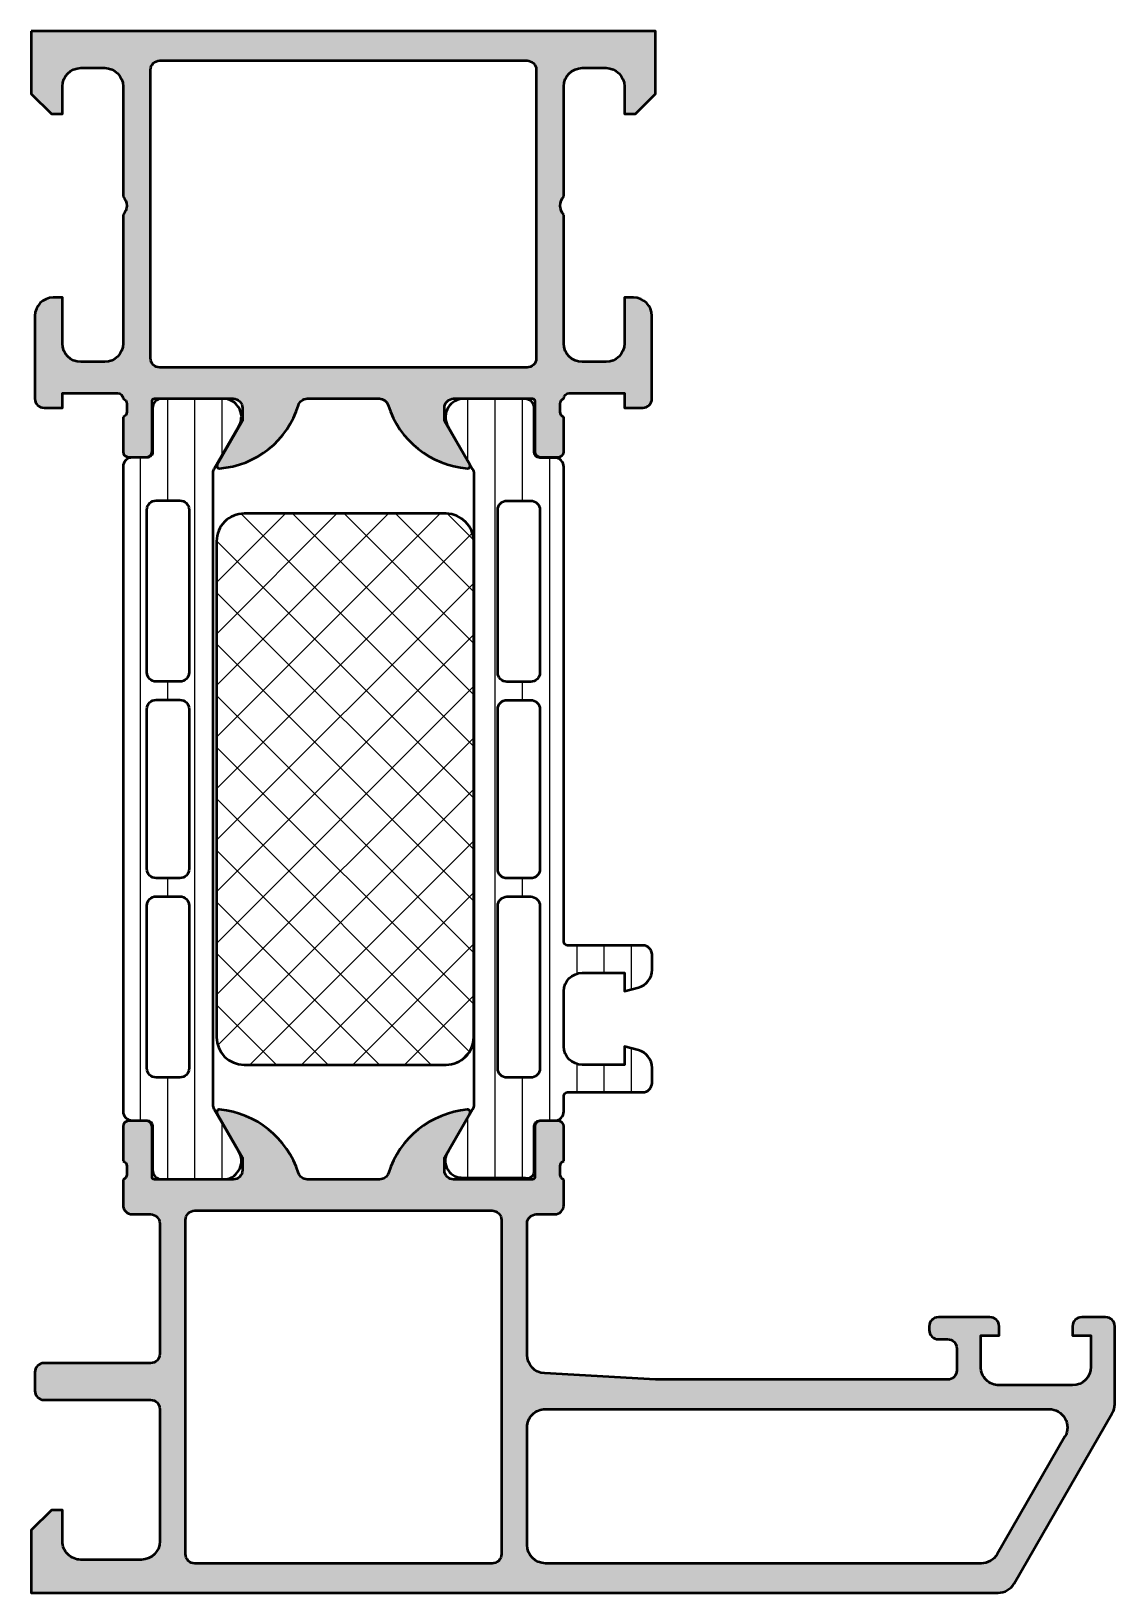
# Model space of a CAD drawing. Extents: x 0 to 59, y 0 to 85.
import ezdxf

# ---------------------------------------------------------------- set-up
doc = ezdxf.new("R2010")
doc.units = 0
for name, color, linetype, lineweight in [('0S-Alu contour', 7, 'Continuous', 50), ('0S-Alu hatch', 252, 'Continuous', 25), ('0S-Plastic contour', 254, 'Continuous', 50), ('0S-Plastic hatch', 253, 'Continuous', 25), ('0S-PT contour', 91, 'Continuous', 50), ('0S-PT hatch', 103, 'Continuous', 25)]:
    doc.layers.add(name, color=color, linetype=linetype, lineweight=lineweight)
pattern_1 = [(90, (0, 0), (-1.4859, 0), [])]

# ---------------------------------------------------------------- blocks, each defined once
blk = doc.blocks.new('345110__73A3C54B_BFE0_4931_AEBF_572F403B957E_')
at = {"layer": '0S-Alu hatch'}
h = blk.add_hatch(color=256, dxfattribs=at)
edge = h.paths.add_edge_path()
edge.add_line((1.0681105778e-06, 85), (1.0681105778e-06, 81.5999679203087))
edge.add_line((1.0681105778e-06, 81.5999679203087), (1.099976654048077, 80.49999257278978))
edge.add_line((1.099976654048077, 80.49999257278978), (1.699952239985577, 80.49999257278978))
edge.add_line((1.699952239985577, 80.49999257278978), (1.699952239985577, 82.00045009804307))
edge.add_ellipse((2.700038639261112, 82.00035606868471), major_axis=(-1.000086403695912, 0), ratio=1, start_angle=270.00494988615867, end_angle=359.99461298015063, ccw=False)
edge.add_line((2.699952239985581, 83.00044246864853), (4.000001068110567, 83.00044246864854))
edge.add_ellipse((3.999946259422353, 82.00038766034938), major_axis=(-1.000054809801082, 0), ratio=1, start_angle=180.002703004082, end_angle=269.99685986559325, ccw=False)
edge.add_line((5.000001068110575, 82.00043483925599), (5.000001068110577, 75.99999972534715))
edge.add_ellipse((4.47516172779222, 75.49999972534715), major_axis=(-0.7248836686985083, 0), ratio=1, start_angle=136.3884232636866, end_angle=223.6115767363134, ccw=False)
edge.add_line((5.000001068110577, 74.99999972534715), (5.000001068110577, 67.99999972534715))
edge.add_ellipse((3.999942270381603, 68.00005852307612), major_axis=(-1.000058799457459, 0), ratio=1, start_angle=90.00336866364222, end_angle=179.996631336242, ccw=False)
edge.add_line((4.000001068110588, 66.99999972534715), (2.699952239985563, 66.99999972534715))
edge.add_ellipse((2.700039710554505, 68.00008719591608), major_axis=(-1.000087474394144, 0), ratio=1, start_angle=0.005011256110094564, end_angle=89.99498874391821, ccw=False)
edge.add_line((1.699952239985577, 67.99999972534664), (1.699952239985577, 70.49999972534715))
edge.add_line((1.699952239985577, 70.49999972534715), (1.199952239985577, 70.49999972534715))
edge.add_arc((1.20003971055452, 69.49991225477821), 1.00008747439416, 90.00501125608184, 179.9949887438899)
edge.add_line((0.199952239985576, 69.49999972534765), (0.2000132751418278, 64.99999972534715))
edge.add_arc((0.6999825345211761, 64.99997661371017), 0.499969259913529, 179.9973514386468, 270.0035228322333)
edge.add_line((0.7000132751418349, 64.50000735474168), (1.700013275141827, 64.49999972534715))
edge.add_line((1.700013275141827, 64.49999972534715), (1.70001327514182, 65.29999514771043))
edge.add_line((1.70001327514182, 65.29999514771043), (4.699954054722539, 65.29999514771043))
edge.add_ellipse((4.699880574157019, 64.99999515670939), major_axis=(-0.3000000000000338, 0), ratio=1, start_angle=180.024914814169, end_angle=269.9859662455914, ccw=False)
edge.add_ellipse((4.921044099250362, 64.73260501837407), major_axis=(-0.2788950563274502, 0), ratio=1, start_angle=178.8354106259004, end_angle=253.5801235804969, ccw=False)
edge.add_line((5.19988154579343, 64.7269366103757), (5.199881545793431, 64.2733426103757))
edge.add_ellipse((4.92101345015025, 64.26768195089865), major_axis=(-0.2789255417371621, 0), ratio=1, start_angle=106.4245945553557, end_angle=181.1628700728862, ccw=False)
edge.add_line((4.999880545793425, 64.0001386103757), (4.999880545793434, 62.12012761036719))
edge.add_arc((5.299880545793431, 62.12012761036719), 0.2999999999999971, 180, 270)
edge.add_line((5.299880545793431, 61.8201276103672), (6.279854864836217, 61.8201276103672))
edge.add_arc((6.279854864836217, 62.12012761036719), 0.2999999999999971, 270, 360)
edge.add_line((6.579854864836214, 62.12012761036719), (6.579854864836214, 64.88012925171087))
edge.add_ellipse((6.699854864836206, 64.88012925171087), major_axis=(-0.1199999999999921, 0), ratio=1, start_angle=269.999900651652, end_angle=360, ccw=False)
edge.add_line((6.699855072910899, 65.00012925171067), (10.99987899779808, 65.00012179565965))
edge.add_ellipse((10.99989188005174, 64.50013467805168), major_axis=(-0.4999871177739289, 0), ratio=1, start_angle=179.9993980350858, end_angle=270.00147623556506, ccw=False)
edge.add_line((11.49987899779808, 64.50012942505215), (11.49987899779807, 63.80012484741746))
edge.add_line((11.49987899779807, 63.80012484741746), (10.11780838561473, 61.40630046574698))
edge.add_arc((10.23619415551164, 61.33795063410185), 0.1367000000000065, 150.0000814796213, 274.3397826725411)
edge.add_arc((9.877119094788897, 66.06955313799685), 4.881907809369218, 274.3397826725371, 343.0454840365642)
edge.add_ellipse((15.0251106381229, 64.50012179565972), major_axis=(-0.499999999999926, 0), ratio=1, start_angle=269.9999999999992, end_angle=343.04548403656526, ccw=False)
edge.add_line((15.02511063812291, 65.00012179565965), (18.95784164032277, 65.00012179565965))
edge.add_ellipse((18.95784164032287, 64.50012179565972), major_axis=(-0.499999999999929, 0), ratio=1, start_angle=197.2895527157415, end_angle=270.00000000001137, ccw=False)
edge.add_arc((24.13588464154341, 66.1118668983077), 4.923085062803216, 197.2895527157344, 265.5272736079399)
edge.add_arc((23.76262060419418, 61.34005844365998), 0.1367000000000096, 265.5272736079397, 389.9999185203845)
edge.add_line((23.88100637409108, 61.40840827530513), (22.50015270232688, 63.80012484741746))
edge.add_line((22.50015270232688, 63.80012484741746), (22.50015270232688, 64.50012942505418))
edge.add_ellipse((23.00013982007322, 64.50013467805167), major_axis=(-0.499987117773931, 0), ratio=1, start_angle=-90.00147623556558, end_angle=0.0006019649143240713, ccw=False)
edge.add_line((23.00015270232689, 65.00012179565962), (27.30017662719811, 65.00012925171069))
edge.add_ellipse((27.30017683527278, 64.88012925171085), major_axis=(-0.1200000000000144, 0), ratio=1, start_angle=180, end_angle=270.00009934833867, ccw=False)
edge.add_line((27.42017683527279, 64.88012925171087), (27.42017683527279, 62.1201276103279))
edge.add_arc((27.72017683527279, 62.1201276103279), 0.2999999999999945, 180, 269.9999999999993)
edge.add_line((27.72017683527278, 61.8201276103279), (28.70015115431558, 61.8201276103279))
edge.add_arc((28.70015115431558, 62.1201276103279), 0.2999999999999971, 270.0000000000007, 360)
edge.add_line((29.00015115431557, 62.1201276103279), (29.00015115431558, 64.00013861033642))
edge.add_ellipse((29.07901824995871, 64.26768195085933), major_axis=(-0.278925541737106, 0), ratio=1, start_angle=-1.1628700728924741, end_angle=73.57540544465081, ccw=False)
edge.add_line((28.80015015431558, 64.27334261033641), (28.80015015431558, 64.72693661033641))
edge.add_ellipse((29.0789876008586, 64.73260501833478), major_axis=(-0.2788950563274129, 0), ratio=1, start_angle=-73.58012358050559, end_angle=1.16458937409692, ccw=False)
edge.add_ellipse((29.30015112597964, 64.99999515668175), major_axis=(-0.3000000000276696, 0), ratio=1, start_angle=270.01403375663745, end_angle=359.9750851880692, ccw=False)
edge.add_line((29.30007764540244, 65.29999514771043), (32.30001830577385, 65.29999514771043))
edge.add_line((32.30001830577385, 65.29999514771043), (32.30001830577385, 64.49999972534715))
edge.add_line((32.30001830577385, 64.49999972534715), (33.30001830577384, 64.50000735474168))
edge.add_arc((33.30004904639451, 64.99997661371016), 0.4999692599135244, 269.9964771677659, 360.0026485613531)
edge.add_line((33.80001830577385, 64.99999972534718), (33.8000793409301, 69.49999972534715))
edge.add_arc((32.79999187036116, 69.49991225477821), 1.000087474394154, 0.0050112561101264, 89.99498874391819)
edge.add_line((32.8000793409301, 70.49999972534715), (32.3000793409301, 70.49999972534715))
edge.add_line((32.3000793409301, 70.49999972534715), (32.3000793409301, 67.99999972534715))
edge.add_ellipse((31.29999194345702, 68.0000871228098), major_axis=(-1.000087401291898, 0), ratio=1, start_angle=90.00501389832158, end_angle=179.9949929319336, ccw=False)
edge.add_line((31.30007946013939, 66.99999972534715), (30.00003063201439, 66.99999972534715))
edge.add_ellipse((30.00008942974334, 68.0000585230761), major_axis=(-1.000058799457439, 0), ratio=1, start_angle=0.0033686637580103707, end_angle=89.99663133635943, ccw=False)
edge.add_line((29.00003063201438, 67.9999997253451), (29.00003063201438, 74.99999972534715))
edge.add_ellipse((29.52486997233275, 75.49999972534715), major_axis=(-0.7248836686985138, 0), ratio=1, start_angle=-43.611576736313, end_angle=43.611576736313, ccw=False)
edge.add_line((29.00003063201438, 75.99999972534715), (29.00003063201438, 82.00043483925401))
edge.add_ellipse((30.00008544070264, 82.00038766034935), major_axis=(-1.000054809801111, 0), ratio=1, start_angle=270.0031401344087, end_angle=359.997296995918, ccw=False)
edge.add_line((30.00003063201439, 83.00044246864854), (31.30007946013939, 83.00044246864854))
edge.add_ellipse((31.29999301452377, 82.00035614156478), major_axis=(-1.000086330819863, 0), ratio=1, start_angle=180.0053828449331, end_angle=269.9950474586182, ccw=False)
edge.add_line((32.3000793409301, 82.00045009804246), (32.3000793409301, 80.49999257278978))
edge.add_line((32.3000793409301, 80.49999257278978), (32.9000549268676, 80.49999257278978))
edge.add_line((32.9000549268676, 80.49999257278978), (34.00003051757813, 81.5999679203087))
edge.add_line((34.00003051757813, 81.5999679203087), (34, 85))
edge.add_line((34, 85), (1.0681105778e-06, 85))
edge = h.paths.add_edge_path()
edge.add_ellipse((7.000017160418614, 82.89999111938248), major_axis=(-0.5000027408751199, 0), ratio=1, start_angle=270.0003140785705, end_angle=359.99968592151924, ccw=False)
edge.add_line((7.000014419551007, 83.3999938602501), (27.00001537322533, 83.3999938602501))
edge.add_ellipse((27.00001263235772, 82.89999111938248), major_axis=(-0.5000027408751218, 0), ratio=1, start_angle=180.0003140784808, end_angle=269.99968592142943, ccw=False)
edge.add_line((27.50001537322532, 82.8999938602501), (27.50001537322532, 67.19999667359014))
edge.add_ellipse((27.00001263235771, 67.19999941445695), major_axis=(-0.5000027408751234, 0), ratio=1, start_angle=90.00031407857102, end_angle=179.9996859215194, ccw=False)
edge.add_line((27.00001537322533, 66.69999667358934), (7.000014419551003, 66.69999667358934))
edge.add_ellipse((7.000017160418611, 67.19999941445694), major_axis=(-0.5000027408751163, 0), ratio=1, start_angle=0.00031407848081244083, end_angle=89.99968592142937, ccw=False)
edge.add_line((6.500014419551007, 67.19999667358933), (6.500014419551007, 82.89999386024931))
at = {"layer": '0S-Alu contour', "color": 7}
for points in [[(1.0681105778e-06, 85), (1.0681105778e-06, 81.5999679203087), (1.099976654048077, 80.49999257278978), (1.699952239985577, 80.49999257278978), (1.699952239985577, 82.00045009804307)], [(32.3000793409301, 82.00045009804246), (32.3000793409301, 80.49999257278978), (32.9000549268676, 80.49999257278978), (34.00003051757813, 81.5999679203087), (34, 85), (1.0681105778e-06, 85)], [(7.000014419551007, 83.3999938602501), (27.00001537322533, 83.3999938602501)], [(2.699952239985581, 83.00044246864853), (4.000001068110567, 83.00044246864854)], [(6.500014419551007, 67.19999667358933), (6.500014419551007, 82.89999386024931)], [(27.50001537322532, 82.8999938602501), (27.50001537322532, 67.19999667359014)], [(30.00003063201439, 83.00044246864854), (31.30007946013939, 83.00044246864854)], [(5.000001068110575, 82.00043483925599), (5.000001068110577, 75.99999972534715)], [(29.00003063201438, 75.99999972534715), (29.00003063201438, 82.00043483925401)], [(5.000001068110577, 74.99999972534715), (5.000001068110577, 67.99999972534715)], [(29.00003063201438, 67.9999997253451), (29.00003063201438, 74.99999972534715)], [(1.699952239985577, 67.99999972534664), (1.699952239985577, 70.49999972534715), (1.199952239985577, 70.49999972534715)], [(32.8000793409301, 70.49999972534715), (32.3000793409301, 70.49999972534715), (32.3000793409301, 67.99999972534715)], [(0.199952239985576, 69.49999972534765), (0.2000132751418278, 64.99999972534715)], [(33.80001830577385, 64.99999972534718), (33.8000793409301, 69.49999972534715)], [(4.000001068110588, 66.99999972534715), (2.699952239985563, 66.99999972534715)], [(27.00001537322533, 66.69999667358934), (7.000014419551003, 66.69999667358934)], [(31.30007946013939, 66.99999972534715), (30.00003063201439, 66.99999972534715)], [(0.7000132751418349, 64.50000735474168), (1.700013275141827, 64.49999972534715), (1.70001327514182, 65.29999514771043), (4.699954054722539, 65.29999514771043)], [(5.19988154579343, 64.7269366103757), (5.199881545793431, 64.2733426103757)], [(6.579854864836214, 62.12012761036719), (6.579854864836214, 64.88012925171087)], [(6.699855072910899, 65.00012925171067), (10.99987899779808, 65.00012179565965)], [(15.02511063812291, 65.00012179565965), (18.95784164032277, 65.00012179565965)], [(23.00015270232689, 65.00012179565962), (27.30017662719811, 65.00012925171069)], [(27.42017683527279, 64.88012925171087), (27.42017683527279, 62.1201276103279)], [(28.80015015431558, 64.27334261033641), (28.80015015431558, 64.72693661033641)], [(29.30007764540244, 65.29999514771043), (32.30001830577385, 65.29999514771043), (32.30001830577385, 64.49999972534715), (33.30001830577384, 64.50000735474168)], [(4.999880545793425, 64.0001386103757), (4.999880545793434, 62.12012761036719)], [(11.49987899779808, 64.50012942505215), (11.49987899779807, 63.80012484741746), (10.11780838561473, 61.40630046574698)], [(23.88100637409108, 61.40840827530513), (22.50015270232688, 63.80012484741746), (22.50015270232688, 64.50012942505418)], [(29.00015115431557, 62.1201276103279), (29.00015115431558, 64.00013861033642)], [(5.299880545793431, 61.8201276103672), (6.279854864836217, 61.8201276103672)], [(27.72017683527278, 61.8201276103279), (28.70015115431558, 61.8201276103279)]]:
    blk.add_lwpolyline(points, dxfattribs=at)
at = {"layer": '0S-Alu contour', "color": 7, "extrusion": (0, 0, -1)}
for centre, radius, start, end in [((-7.000017160418614, 82.89999111938248), 0.5000027408751199, 0.0003140784807261, 89.99968592142947), ((-27.00001263235772, 82.89999111938248), 0.5000027408751218, 90.00031407857054, 179.9996859215192), ((-2.700038639261112, 82.00035606868471), 1.000086403695912, 0.0053870198493499, 89.99505011384134), ((-3.999946259422353, 82.00038766034938), 1.000054809801082, 90.00314013440675, 179.997296995918), ((-30.00008544070264, 82.00038766034935), 1.000054809801111, 0.0027030040819815, 89.99685986559135), ((-31.29999301452377, 82.00035614156478), 1.000086330819863, 90.00495254138177, 179.9946171550669), ((-4.47516172779222, 75.49999972534715), 0.7248836686985083, 136.3884232636866, 223.6115767363134), ((-29.52486997233275, 75.49999972534715), 0.7248836686985141, 316.388423263687, 43.61157673631301), ((-2.700039710554505, 68.00008719591608), 1.000087474394144, 270.0050112560818, 359.9949887438899), ((-3.999942270381603, 68.00005852307612), 1.000058799457459, 180.003368663758, 269.9966313363578), ((-7.000017160418611, 67.19999941445694), 0.5000027408751163, 270.0003140785706, 359.9996859215192), ((-27.00001263235771, 67.19999941445695), 0.5000027408751234, 180.0003140784807, 269.999685921429), ((-30.00008942974334, 68.0000585230761), 1.000058799457439, 270.0033686636406, 359.996631336242), ((-31.29999194345702, 68.0000871228098), 1.000087401291898, 180.0050070680665, 269.9949861016784), ((-4.699880574157019, 64.99999515670939), 0.3000000000000338, 90.01403375440863, 179.975085185831), ((-4.921044099250362, 64.73260501837407), 0.2788950563274502, 106.4198764195031, 181.1645893740997), ((-6.699854864836206, 64.88012925171087), 0.1199999999999921, 0, 90.00009934834797), ((-10.99989188005174, 64.50013467805168), 0.499987117773929, 89.99852376443495, 180.0006019649143), ((-15.0251106381229, 64.50012179565972), 0.499999999999926, 16.95451596343475, 90.00000000000081), ((-18.95784164032287, 64.50012179565972), 0.499999999999929, 89.99999999998862, 162.7104472842585), ((-23.00013982007322, 64.50013467805167), 0.499987117773931, 359.9993980350857, 90.00147623556566), ((-27.30017683527278, 64.88012925171085), 0.1200000000000144, 89.99990065166133, 180), ((-29.0789876008586, 64.73260501833478), 0.2788950563274129, 358.8354106259031, 73.58012358050564), ((-29.30015112597964, 64.99999515668175), 0.3000000000276696, 0.0249148119308007, 89.98596624336254), ((-4.92101345015025, 64.26768195089865), 0.2789255417371621, 178.8371299271138, 253.5754054446443), ((-29.07901824995871, 64.26768195085933), 0.278925541737106, 286.4245945553492, 1.162870072892493)]:
    blk.add_arc(centre, radius, start, end, dxfattribs=at)
at = {"layer": '0S-Alu contour', "color": 7}
for centre, radius, start, end in [((1.20003971055452, 69.49991225477821), 1.00008747439416, 90.00501125608184, 179.9949887438899), ((32.79999187036116, 69.49991225477821), 1.000087474394154, 0.0050112561101264, 89.99498874391819), ((0.6999825345211761, 64.99997661371017), 0.499969259913529, 179.9973514386468, 270.0035228322333), ((9.877119094788897, 66.06955313799685), 4.881907809369218, 274.3397826725371, 343.0454840365642), ((24.13588464154341, 66.1118668983077), 4.923085062803216, 197.2895527157344, 265.5272736079399), ((33.30004904639451, 64.99997661371016), 0.4999692599135244, 269.9964771677659, 0.0026485613531484), ((5.299880545793431, 62.12012761036719), 0.2999999999999971, 180, 270), ((6.279854864836217, 62.12012761036719), 0.2999999999999971, 270, 0), ((27.72017683527279, 62.1201276103279), 0.2999999999999945, 180, 269.9999999999993), ((28.70015115431558, 62.1201276103279), 0.2999999999999971, 270.0000000000007, 0), ((10.23619415551164, 61.33795063410185), 0.1367000000000065, 150.0000814796213, 274.3397826725411), ((23.76262060419418, 61.34005844365998), 0.1367000000000096, 265.5272736079397, 29.99991852038456)]:
    blk.add_arc(centre, radius, start, end, dxfattribs=at)
blk = doc.blocks.new('284031__F97CBD74_DF30_457D_89FA_6E96E9D38B79___88A919AE_AB8D_490B_81E7_3DBC3576B29C_')
at = {"layer": '0S-Plastic hatch'}
h = blk.add_hatch(dxfattribs=at)
h.set_pattern_fill('ANSI31', color=256, scale=0.4680000000000001, angle=45, style=0)
h.set_pattern_definition(pattern_1)
edge = h.paths.add_edge_path()
edge.add_line((4.998753296261079, 61.29235625526818), (4.999865985749884, 26.2098575457658))
edge.add_arc((5.499863306596386, 26.20987340386518), 0.4999973210979835, 180.0018172140356, 270.0020240769155)
edge.add_line((5.499880969904991, 25.70987608307919), (6.310215696802736, 25.70990470962719))
edge.add_ellipse((6.310226294848297, 25.40990470981439), major_axis=(-0.2999999999999987, 0), ratio=1, start_angle=180.0020752991279, end_angle=270.00202407760605, ccw=False)
edge.add_line((6.610226294651504, 25.4099155760553), (6.609981274070682, 23.00991718266558))
edge.add_arc((7.109977251276919, 23.00993265328298), 0.499995977445579, 180.0017728165192, 270.0020872367505)
edge.add_line((7.109995465707159, 22.50993667616917), (10.58653949695266, 22.51006332373204))
edge.add_arc((10.44419299607088, 23.49987624320275), 0.9999960709244833, 278.1836833497854, 392.7290913977267)
edge.add_line((11.28542606229113, 24.04054163895328), (9.966873632834734, 26.32415072820264))
edge.add_ellipse((10.39987729408677, 26.57416638639704), major_axis=(-0.5000000000000481, 0), ratio=1, start_angle=0.0018117430832944592, end_angle=30.002071897231076, ccw=False)
edge.add_line((9.899877294336694, 26.57415057595383), (9.898790981943494, 60.92841828601597))
edge.add_ellipse((10.39879098169356, 60.92843409645906), major_axis=(-0.5000000000000366, 0), ratio=1, start_angle=-29.997921301458177, end_angle=0.0018117430832944592, ccw=False)
edge.add_line((9.96576921005286, 61.17841838653583), (11.28415620783992, 63.46212298779095))
edge.add_arc((10.44288397718112, 64.00272744188543), 0.9999960709244877, 327.2750591980468, 441.8204672459867)
edge.add_line((10.58515877409534, 64.99255067056185), (7.108614534479019, 64.99242402300534))
edge.add_arc((7.108632748909256, 64.49242804589156), 0.4999959774455521, 90.00208723675013, 180.0023777790715)
edge.add_line((6.608636771894264, 64.49240729602163), (6.609055647734549, 62.09245042051018))
edge.add_ellipse((6.309055652303852, 62.0923980604488), major_axis=(-0.29999999999999, 0), ratio=1, start_angle=90.0020240765632, end_angle=180.010000035117, ccw=False)
edge.add_line((6.309066250343952, 61.79239806063601), (5.498732953798953, 61.79236943415352))
edge.add_arc((5.49875061710756, 61.29237211336755), 0.4999973210979595, 90.00202407691594, 180.0018172140356)
edge = h.paths.add_edge_path()
edge.add_line((6.299314684320593, 50.10129142721294), (6.299314684320593, 58.95130058248629))
edge.add_ellipse((6.799299425531524, 58.95130058249147), major_axis=(-0.4999847412109304, 0), ratio=1, start_angle=269.9999999999992, end_angle=360, ccw=False)
edge.add_line((6.799299425531531, 59.4512853237024), (8.099310106683875, 59.4512853237024))
edge.add_ellipse((8.099310106683882, 58.95127006491335), major_axis=(-0.5000152587890554, 0), ratio=1, start_angle=180, end_angle=270.0000000000008, ccw=False)
edge.add_line((8.599325365472938, 58.95127006490816), (8.599325365472938, 50.10129142721808))
edge.add_ellipse((8.099329004829613, 50.10128778786141), major_axis=(-0.4999963606565677, 0), ratio=1, start_angle=89.9995829574089, end_angle=180.0004170428646, ccw=False)
edge.add_line((8.099325365472938, 49.60129142721808), (6.79933125920502, 49.60129142721808))
edge.add_ellipse((6.799314686408214, 50.10129142903105), major_axis=(-0.5000000020876216, 0), ratio=1, start_angle=0, end_angle=90.00189910261582, ccw=False)
edge = h.paths.add_edge_path()
edge.add_line((8.599325365472938, 48.10129142721289), (8.599325365472938, 39.40128532369721))
edge.add_ellipse((8.099325365472923, 39.40128532370243), major_axis=(-0.5000000000000142, 0), ratio=1, start_angle=90.000000001192, end_angle=180, ccw=False)
edge.add_line((8.099325365483326, 38.90128532370241), (6.799314684330996, 38.90128532370241))
edge.add_ellipse((6.799314684320579, 39.4012853237024), major_axis=(-0.4999999999999929, 0), ratio=1, start_angle=0, end_angle=90.00000000119371, ccw=False)
edge.add_line((6.299314684320586, 39.40128532369719), (6.299314684320593, 48.10129142721288))
edge.add_ellipse((6.799314684320593, 48.10129142721809), major_axis=(-0.5, 0), ratio=1, start_angle=270, end_angle=360, ccw=False)
edge.add_line((6.799314684320593, 48.60129142721809), (8.099325365472952, 48.60129142721809))
edge.add_ellipse((8.099325365472948, 48.10129142721809), major_axis=(-0.4999999999999929, 0), ratio=1, start_angle=180, end_angle=269.9999999999996, ccw=False)
edge = h.paths.add_edge_path()
edge.add_line((8.59932536546255, 37.40128532440084), (8.59932536546255, 28.55129142791655))
edge.add_ellipse((8.099329004819174, 28.55128778855992), major_axis=(-0.499996360656621, 0), ratio=1, start_angle=89.9995829574151, end_angle=180.0004170428646, ccw=False)
edge.add_line((8.09932536546255, 28.05129142791654), (6.799331259194646, 28.05129142791655))
edge.add_ellipse((6.799314686397826, 28.55129142972951), major_axis=(-0.5000000020876216, 0), ratio=1, start_angle=0, end_angle=90.00189910261747, ccw=False)
edge.add_line((6.299314684310204, 28.55129142791139), (6.299314684310205, 37.40128532439565))
edge.add_ellipse((6.799314686467512, 37.4012853225182), major_axis=(-0.5000000021573073, 0), ratio=1, start_angle=269.9981009105044, end_angle=360, ccw=False)
edge.add_line((6.799331259149825, 37.90128532440085), (8.099325365462564, 37.90128532440087))
edge.add_ellipse((8.099329004819284, 37.4012889637576), major_axis=(-0.4999963606565109, 0), ratio=1, start_angle=179.9995829571355, end_angle=270.0004170425959, ccw=False)
at = {"layer": '0S-Alu contour', "color": 7}
for points in [[(6.299314684320593, 50.10129142721294), (6.299314684320593, 58.95130058248629)], [(6.799299425531531, 59.4512853237024), (8.099310106683875, 59.4512853237024)], [(8.599325365472938, 58.95127006490816), (8.599325365472938, 50.10129142721808)], [(8.099325365472938, 49.60129142721808), (6.79933125920502, 49.60129142721808)], [(6.799314684320593, 48.60129142721809), (8.099325365472952, 48.60129142721809)], [(6.299314684320586, 39.40128532369719), (6.299314684320593, 48.10129142721288)], [(8.599325365472938, 48.10129142721289), (8.599325365472938, 39.40128532369721)], [(8.099325365483326, 38.90128532370241), (6.799314684330996, 38.90128532370241)], [(6.299314684310204, 28.55129142791139), (6.299314684310205, 37.40128532439565)], [(6.799331259149825, 37.90128532440085), (8.099325365462564, 37.90128532440087)], [(8.59932536546255, 37.40128532440084), (8.59932536546255, 28.55129142791655)], [(8.09932536546255, 28.05129142791654), (6.799331259194646, 28.05129142791655)]]:
    blk.add_lwpolyline(points, dxfattribs=at)
at = {"layer": '0S-Alu contour', "color": 7, "extrusion": (0, 0, -1)}
for centre, radius, start, end in [((-6.799299425531524, 58.95130058249147), 0.4999847412109304, 0, 90.00000000000081), ((-8.099310106683882, 58.95127006491335), 0.5000152587890554, 89.9999999999992, 180), ((-6.799314686408214, 50.10129142903105), 0.5000000020876216, 269.9981008973842, 0), ((-8.099329004829613, 50.10128778786141), 0.4999963606565677, 179.9995829571354, 270.0004170425911), ((-6.799314684320593, 48.10129142721809), 0.5, 0, 90), ((-8.099325365472948, 48.10129142721809), 0.4999999999999929, 90.0000000000004, 180), ((-6.799314684320579, 39.4012853237024), 0.4999999999999929, 269.9999999988063, 0), ((-8.099325365472923, 39.40128532370243), 0.5000000000000142, 180, 269.999999998808), ((-6.799314686467512, 37.4012853225182), 0.5000000021573073, 0, 90.00189908949562), ((-8.099329004819284, 37.4012889637576), 0.4999963606565109, 89.99958295740409, 180.0004170428646), ((-6.799314686397826, 28.55129142972951), 0.5000000020876216, 269.9981008973825, 0), ((-8.099329004819174, 28.55128778855992), 0.499996360656621, 179.9995829571354, 270.0004170425849)]:
    blk.add_arc(centre, radius, start, end, dxfattribs=at)
at = {"layer": '0S-Plastic contour', "color": 7}
for points in [[(10.58515877409534, 64.99255067056185), (7.108614534479019, 64.99242402300534)], [(6.608636771894264, 64.49240729602163), (6.609055647734549, 62.09245042051018)], [(9.96576921005286, 61.17841838653583), (11.28415620783992, 63.46212298779095)], [(4.998753296261079, 61.29235625526818), (4.999865985749884, 26.2098575457658)], [(6.309066250343952, 61.79239806063601), (5.498732953798953, 61.79236943415352)], [(9.899877294336694, 26.57415057595383), (9.898790981943494, 60.92841828601597)], [(5.499880969904991, 25.70987608307919), (6.310215696802736, 25.70990470962719)], [(11.28542606229113, 24.04054163895328), (9.966873632834734, 26.32415072820264)], [(6.610226294651504, 25.4099155760553), (6.609981274070682, 23.00991718266558)], [(7.109995465707159, 22.50993667616917), (10.58653949695266, 22.51006332373204)]]:
    blk.add_lwpolyline(points, dxfattribs=at)
for centre, radius, start, end in [((7.108632748909256, 64.49242804589156), 0.4999959774455521, 90.00208723675013, 180.0023777790715), ((10.44288397718112, 64.00272744188543), 0.9999960709244877, 327.2750591980468, 81.82046724598675), ((5.49875061710756, 61.29237211336755), 0.4999973210979595, 90.00202407691594, 180.0018172140356), ((5.499863306596386, 26.20987340386518), 0.4999973210979835, 180.0018172140356, 270.0020240769155), ((10.44419299607088, 23.49987624320275), 0.9999960709244833, 278.1836833497854, 32.72909139772675), ((7.109977251276919, 23.00993265328298), 0.499995977445579, 180.0017728165192, 270.0020872367505)]:
    blk.add_arc(centre, radius, start, end, dxfattribs=at)
at = {"layer": '0S-Plastic contour', "color": 7, "extrusion": (0, 0, -1)}
for centre, radius, start, end in [((-6.309055652303852, 62.0923980604488), 0.29999999999999, 179.989999964883, 269.9979759234368), ((-10.39879098169356, 60.92843409645906), 0.5000000000000366, 359.9981882569167, 29.99792130145823), ((-10.39987729408677, 26.57416638639704), 0.5000000000000481, 329.9979281027689, 359.9981882569167), ((-6.310226294848297, 25.40990470981439), 0.2999999999999987, 89.99797592239396, 179.9979247008721)]:
    blk.add_arc(centre, radius, start, end, dxfattribs=at)
blk = doc.blocks.new('284031__820AC174_5240_4394_BFFB_4F122B3A4B0A___C506B3B1_0224_49EA_88B0_8D0E36C54322_')
at = {"layer": '0S-Plastic hatch'}
h = blk.add_hatch(dxfattribs=at)
h.set_pattern_fill('ANSI31', color=256, scale=0.4680000000000001, angle=45, style=0)
h.set_pattern_definition(pattern_1)
edge = h.paths.add_edge_path()
edge.add_line((24.09998855703181, 60.91833314019055), (24.10107486946288, 26.56406438459115))
edge.add_ellipse((23.60107486977223, 26.56404679696931), major_axis=(-0.499999999999972, 0), ratio=1, start_angle=150.0020786985387, end_angle=180.0020153930485, ccw=False)
edge.add_line((24.03409664141286, 26.31406250689255), (22.71570964362581, 24.03035790563746))
edge.add_arc((23.44268479515156, 23.4979234876396), 0.9010989293105399, 143.7810646196021, 268.2207693739952)
edge.add_line((23.41470707737038, 22.5972589953272), (26.89124857317623, 22.59013810591256))
edge.add_arc((27.01534923905794, 22.94864791113511), 0.3793814119234043, 250.9063484546833, 367.7905066022532)
edge.add_line((27.39122907957148, 23.00007359740677), (27.39081019935869, 25.40007196674527))
edge.add_ellipse((27.69081019916189, 25.40008283297959), major_axis=(-0.299999999999997, 0), ratio=1, start_angle=-89.99792470211452, end_angle=0.002075297898500139, ccw=False)
edge.add_line((27.69079933292757, 25.7000828327828), (28.50113066574247, 25.700111459201))
edge.add_arc((28.50111523435817, 26.20010878006084), 0.4999973210979719, 270.0017683158597, 360.0023822800018)
edge.add_line((29.00111255502395, 26.20012956926355), (29.00243310001389, 27.04120181439143))
edge.add_ellipse((29.20243310001387, 27.04120181439144), major_axis=(-0.1999999999999851, 0), ratio=1, start_angle=270.000000000001, end_angle=360, ccw=False)
edge.add_line((29.20243310001387, 27.24120181439142), (33.30243310000223, 27.24120181439142))
edge.add_arc((33.30243310000224, 27.74120181439143), 0.5000000000000031, 269.9999999999992, 360)
edge.add_line((33.80243310000224, 27.74120181439142), (33.80243310000178, 28.57195103774948))
edge.add_arc((32.80243310000233, 28.57195103774945), 0.9999999999994567, 0, 74.99999999891949)
edge.add_line((33.06125214512292, 29.53787686403311), (32.30243310000235, 29.74120181439137))
edge.add_line((32.30243310000235, 29.74120181439137), (32.30243310000224, 28.74120181439142))
edge.add_line((32.30243310000224, 28.74120181439142), (30.00243310001389, 28.74120181439142))
edge.add_ellipse((30.0041423457351, 29.74532829859306), major_axis=(-1.004127938958018, 0), ratio=1, start_angle=0.23408772131568867, end_angle=89.9024699846795, ccw=False)
edge.add_line((29.00002278728721, 29.74122584341729), (29.00002278728721, 32.74110419756097))
edge.add_ellipse((30.00414213385492, 32.73707584171383), major_axis=(-1.004127427074074, 0), ratio=1, start_angle=270.0975179750852, end_angle=359.770140321516, ccw=False)
edge.add_line((30.00243310001383, 33.74120181439143), (32.30243310000225, 33.74120181439142))
edge.add_line((32.30243310000225, 33.74120181439142), (32.30243310000224, 32.74120181439142))
edge.add_line((32.30243310000224, 32.74120181439142), (33.06125214512291, 32.9445267647196))
edge.add_arc((32.80243310000211, 33.91045259100384), 1.000000000000067, 285.0000000010829, 360)
edge.add_line((33.80243310000218, 33.91045259100381), (33.80243310000219, 34.74120181439148))
edge.add_arc((33.30243310000224, 34.74120181439148), 0.4999999999999467, 0, 90)
edge.add_line((33.30243310000224, 35.24120181439143), (29.20243310001396, 35.24120181439143))
edge.add_ellipse((29.20416165290924, 35.44537491023469), major_axis=(-0.2041804127758895, 0), ratio=1, start_angle=1.155868943819712, end_angle=89.5149389342775, ccw=False)
edge.add_line((29.0000227872872, 35.44125611139533), (28.99999986572919, 61.28262292094751))
edge.add_arc((28.50000254486935, 61.28260748956321), 0.4999973210979746, 0.0017683158931002, 90.0023822799108)
edge.add_line((28.49998175566666, 61.78260481022899), (27.68965042285174, 61.7825761838108))
edge.add_ellipse((27.68963955661743, 62.08257618361401), major_axis=(-0.3000000000000112, 0), ratio=1, start_angle=0.002075297898500139, end_angle=90.00207529788281, ccw=False)
edge.add_line((27.38963955681422, 62.08256531737969), (27.38988457739504, 64.48256371076516))
edge.add_arc((26.8898886001888, 64.4825482401454), 0.4999959774455828, 0.0017728167248697, 90.00237777907287)
edge.add_line((26.88986785031889, 64.98254421716042), (23.41332635451306, 64.98241756969632))
edge.add_arc((23.55567285539483, 63.99260465022564), 0.9999960709244813, 98.1836833497854, 212.7290913977265)
edge.add_line((22.71443978917458, 63.45193925447511), (24.03299221863099, 61.16833016522574))
edge.add_ellipse((23.59998855737888, 60.91831450703132), major_axis=(-0.5000000000001228, 0), ratio=1, start_angle=180.0021352027152, end_angle=210.002071897228, ccw=False)
edge = h.paths.add_edge_path()
edge.add_line((25.40054048600318, 50.09119556902756), (25.40054048600318, 58.94118946551185))
edge.add_ellipse((25.90053684664654, 58.94119310486849), major_axis=(-0.4999963606566095, 0), ratio=1, start_angle=-90.0004170425849, end_angle=0.00041704286462618256, ccw=False)
edge.add_line((25.90054048600316, 59.44118946551185), (27.20053459227107, 59.44118946551185))
edge.add_ellipse((27.20055116506788, 58.94118946369888), major_axis=(-0.5000000020876283, 0), ratio=1, start_angle=180, end_angle=270.0018991026175, ccw=False)
edge.add_line((27.70055116715552, 58.94118946551699), (27.70055116715552, 50.09119556903273))
edge.add_ellipse((27.20055116499822, 50.09119557091019), major_axis=(-0.5000000021573054, 0), ratio=1, start_angle=89.99810091050398, end_angle=180, ccw=False)
edge.add_line((27.2005345923159, 49.59119556902755), (25.90054048600316, 49.59119556902752))
edge.add_ellipse((25.90053684664644, 50.09119192967078), major_axis=(-0.4999963606565056, 0), ratio=1, start_angle=-0.000417042864683026, end_angle=90.00041704259593, ccw=False)
edge = h.paths.add_edge_path()
edge.add_line((27.70055116714515, 48.09119556973119), (27.70055116714514, 39.39118946621551))
edge.add_ellipse((27.20055116714514, 39.39118946621031), major_axis=(-0.4999999999999982, 0), ratio=1, start_angle=90, end_angle=180, ccw=False)
edge.add_line((27.20055116714514, 38.89118946621032), (25.90054048599278, 38.89118946621032))
edge.add_ellipse((25.90054048599279, 39.39118946621031), major_axis=(-0.4999999999999938, 0), ratio=1, start_angle=0, end_angle=89.9999999999996, ccw=False)
edge.add_line((25.40054048599279, 39.39118946621551), (25.40054048599279, 48.09119556973119))
edge.add_ellipse((25.9005404859928, 48.09119556972597), major_axis=(-0.5000000000000134, 0), ratio=1, start_angle=270.000000001192, end_angle=360, ccw=False)
edge.add_line((25.9005404859824, 48.59119556972599), (27.20055116713473, 48.591195569726))
edge.add_ellipse((27.20055116714514, 48.09119556972599), major_axis=(-0.5000000000000053, 0), ratio=1, start_angle=180, end_angle=270.00000000119365, ccw=False)
edge = h.paths.add_edge_path()
edge.add_line((27.70055116714513, 37.39118946621545), (27.70055116714513, 28.54118031094211))
edge.add_ellipse((27.2005664259342, 28.54118031093692), major_axis=(-0.4999847412109292, 0), ratio=1, start_angle=89.9999999999996, end_angle=180, ccw=False)
edge.add_line((27.2005664259342, 28.04119556972599), (25.90055574478185, 28.04119556972599))
edge.add_ellipse((25.90055574478185, 28.54121082851504), major_axis=(-0.500015258789055, 0), ratio=1, start_angle=0, end_angle=90.0000000000012, ccw=False)
edge.add_line((25.40054048599279, 28.54121082852024), (25.40054048599279, 37.39118946621031))
edge.add_ellipse((25.90053684663612, 37.39119310556699), major_axis=(-0.4999963606565686, 0), ratio=1, start_angle=-90.00041704259098, end_angle=0.00041704286462618256, ccw=False)
edge.add_line((25.9005404859928, 37.89118946621031), (27.20053459226071, 37.89118946621031))
edge.add_ellipse((27.20055116505751, 37.39118946439735), major_axis=(-0.5000000020876203, 0), ratio=1, start_angle=180, end_angle=270.0018991026154, ccw=False)
at = {"layer": '0S-Alu contour', "color": 7}
for points in [[(25.40054048600318, 50.09119556902756), (25.40054048600318, 58.94118946551185)], [(25.90054048600316, 59.44118946551185), (27.20053459227107, 59.44118946551185)], [(27.70055116715552, 58.94118946551699), (27.70055116715552, 50.09119556903273)], [(27.2005345923159, 49.59119556902755), (25.90054048600316, 49.59119556902752)], [(25.9005404859824, 48.59119556972599), (27.20055116713473, 48.591195569726)], [(25.40054048599279, 39.39118946621551), (25.40054048599279, 48.09119556973119)], [(27.70055116714515, 48.09119556973119), (27.70055116714514, 39.39118946621551)], [(27.20055116714514, 38.89118946621032), (25.90054048599278, 38.89118946621032)], [(25.9005404859928, 37.89118946621031), (27.20053459226071, 37.89118946621031)], [(25.40054048599279, 28.54121082852024), (25.40054048599279, 37.39118946621031)], [(27.70055116714513, 37.39118946621545), (27.70055116714513, 28.54118031094211)], [(27.2005664259342, 28.04119556972599), (25.90055574478185, 28.04119556972599)]]:
    blk.add_lwpolyline(points, dxfattribs=at)
at = {"layer": '0S-Alu contour', "color": 7, "extrusion": (0, 0, -1)}
for centre, radius, start, end in [((-25.90053684664654, 58.94119310486849), 0.4999963606566095, 359.9995829571354, 90.00041704258496), ((-27.20055116506788, 58.94118946369888), 0.5000000020876283, 89.99810089738251, 180), ((-25.90053684664644, 50.09119192967078), 0.4999963606565056, 269.9995829574041, 0.0004170428646345), ((-27.20055116499822, 50.09119557091019), 0.5000000021573054, 180, 270.001899089496), ((-25.9005404859928, 48.09119556972597), 0.5000000000000134, 0, 89.99999999880797), ((-27.20055116714514, 48.09119556972599), 0.5000000000000053, 89.99999999880635, 180), ((-25.90054048599279, 39.39118946621031), 0.4999999999999938, 270.0000000000004, 0), ((-27.20055116714514, 39.39118946621031), 0.4999999999999982, 180, 270), ((-25.90053684663612, 37.39119310556699), 0.4999963606565686, 359.9995829571354, 90.00041704259102), ((-27.20055116505751, 37.39118946439735), 0.5000000020876203, 89.99810089738456, 180), ((-25.90055574478185, 28.54121082851504), 0.500015258789055, 269.9999999999988, 0), ((-27.2005664259342, 28.54118031093692), 0.4999847412109292, 180, 270.0000000000004)]:
    blk.add_arc(centre, radius, start, end, dxfattribs=at)
at = {"layer": '0S-Plastic contour', "color": 7}
for points in [[(26.88986785031889, 64.98254421716042), (23.41332635451306, 64.98241756969632)], [(27.38963955681422, 62.08256531737969), (27.38988457739504, 64.48256371076516)], [(22.71443978917458, 63.45193925447511), (24.03299221863099, 61.16833016522574)], [(28.49998175566666, 61.78260481022899), (27.68965042285174, 61.7825761838108)], [(29.0000227872872, 35.44125611139533), (28.99999986572919, 61.28262292094751)], [(24.09998855703181, 60.91833314019055), (24.10107486946288, 26.56406438459115)], [(33.30243310000224, 35.24120181439143), (29.20243310001396, 35.24120181439143)], [(33.80243310000218, 33.91045259100381), (33.80243310000219, 34.74120181439148)], [(30.00243310001383, 33.74120181439143), (32.30243310000225, 33.74120181439142), (32.30243310000224, 32.74120181439142), (33.06125214512291, 32.9445267647196)], [(29.00002278728721, 29.74122584341729), (29.00002278728721, 32.74110419756097)], [(33.06125214512292, 29.53787686403311), (32.30243310000235, 29.74120181439137), (32.30243310000224, 28.74120181439142), (30.00243310001389, 28.74120181439142)], [(33.80243310000224, 27.74120181439142), (33.80243310000178, 28.57195103774948)], [(29.20243310001387, 27.24120181439142), (33.30243310000223, 27.24120181439142)], [(29.00111255502395, 26.20012956926355), (29.00243310001389, 27.04120181439143)], [(24.03409664141286, 26.31406250689255), (22.71570964362581, 24.03035790563746)], [(27.69079933292757, 25.7000828327828), (28.50113066574247, 25.700111459201)], [(27.39122907957148, 23.00007359740677), (27.39081019935869, 25.40007196674527)], [(23.41470707737038, 22.5972589953272), (26.89124857317623, 22.59013810591256)]]:
    blk.add_lwpolyline(points, dxfattribs=at)
for centre, radius, start, end in [((23.55567285539483, 63.99260465022564), 0.9999960709244813, 98.1836833497854, 212.7290913977265), ((26.8898886001888, 64.4825482401454), 0.4999959774455828, 0.0017728167248697, 90.00237777907287), ((28.50000254486935, 61.28260748956321), 0.4999973210979746, 0.0017683158931002, 90.0023822799108), ((33.30243310000224, 34.74120181439148), 0.4999999999999467, 0, 90), ((32.80243310000211, 33.91045259100384), 1.000000000000067, 285.0000000010829, 0), ((32.80243310000233, 28.57195103774945), 0.9999999999994567, 0, 74.99999999891949), ((33.30243310000224, 27.74120181439143), 0.5000000000000031, 269.9999999999992, 0), ((28.50111523435817, 26.20010878006084), 0.4999973210979719, 270.0017683158597, 0.0023822800018465), ((23.44268479515156, 23.4979234876396), 0.9010989293105399, 143.7810646196021, 268.2207693739952), ((27.01534923905794, 22.94864791113511), 0.3793814119234043, 250.9063484546833, 7.790506602253237)]:
    blk.add_arc(centre, radius, start, end, dxfattribs=at)
at = {"layer": '0S-Plastic contour', "color": 7, "extrusion": (0, 0, -1)}
for centre, radius, start, end in [((-27.68963955661743, 62.08257618361401), 0.3000000000000112, 269.9979247021172, 359.9979247021015), ((-23.59998855737888, 60.91831450703132), 0.5000000000001228, 149.997928102772, 179.9978647972848), ((-29.20416165290924, 35.44537491023469), 0.2041804127758895, 270.4850610657225, 358.8441310561803), ((-30.00414213385492, 32.73707584171383), 1.004127427074074, 0.2298596784839961, 89.9024820249148), ((-30.0041423457351, 29.74532829859306), 1.004127938958018, 270.0975300153205, 359.7659122786843), ((-29.20243310001387, 27.04120181439144), 0.1999999999999851, 0, 89.99999999999898), ((-23.60107486977223, 26.56404679696931), 0.499999999999972, 179.9979846069515, 209.9979213014614), ((-27.69081019916189, 25.40008283297959), 0.299999999999997, 359.9979247021015, 89.99792470211455)]:
    blk.add_arc(centre, radius, start, end, dxfattribs=at)
blk = doc.blocks.new('373680__1B71B56B_F41E_4403_AB48_78E8C7EE0E5E_')
at = {"layer": '0S-PT hatch'}
h = blk.add_hatch(dxfattribs=at)
h.set_pattern_fill('ANSI37', color=256, scale=0.625, angle=90, style=0)
h.set_pattern_definition([(135, (0, 0), (-1.403165018917055, -1.403165018917055), []), (225, (0, 0), (1.403165018917055, -1.403165018917055), [])])
edge = h.paths.add_edge_path()
edge.add_arc((11.59272952134666, 57.24119876233467), 1.5, 89.99999999999991, 180)
edge.add_line((10.09272952134666, 57.24119876233467), (10.09272952134665, 30.24119876233468))
edge.add_arc((11.59272952134665, 30.24119876233468), 1.499999999999998, 180, 269.9999999999998)
edge.add_line((11.59272952134664, 28.74119876233468), (22.59272952134665, 28.74119876233468))
edge.add_arc((22.59272952134665, 30.24119876233468), 1.5, 269.9999999999998, 360)
edge.add_line((24.09272952134665, 30.24119876233468), (24.09272952134666, 57.24119876233467))
edge.add_arc((22.59272952134666, 57.24119876233467), 1.499999999999999, 0, 89.99999999999987)
edge.add_line((22.59272952134666, 58.74119876233468), (11.59272952134666, 58.74119876233468))
at = {"layer": '0S-PT contour', "color": 7}
for points in [[(22.59272952134666, 58.74119876233468), (11.59272952134666, 58.74119876233468)], [(10.09272952134666, 57.24119876233467), (10.09272952134665, 30.24119876233468)], [(24.09272952134665, 30.24119876233468), (24.09272952134666, 57.24119876233467)], [(11.59272952134664, 28.74119876233468), (22.59272952134665, 28.74119876233468)]]:
    blk.add_lwpolyline(points, dxfattribs=at)
for centre, radius, start, end in [((11.59272952134666, 57.24119876233467), 1.5, 89.99999999999991, 180), ((22.59272952134666, 57.24119876233467), 1.499999999999999, 0, 89.99999999999987), ((11.59272952134665, 30.24119876233468), 1.499999999999998, 180, 269.9999999999998), ((22.59272952134665, 30.24119876233468), 1.5, 269.9999999999998, 0)]:
    blk.add_arc(centre, radius, start, end, dxfattribs=at)
blk = doc.blocks.new('347450__966E010E_6AF0_4DCE_AB6A_AD0461FF3526_')
at = {"layer": '0S-Alu hatch'}
h = blk.add_hatch(color=256, dxfattribs=at)
edge = h.paths.add_edge_path()
edge.add_arc((5.499999865729151, 21.09999952316282), 0.4999999999999858, 180, 270)
edge.add_line((5.499999865729151, 20.59999952316283), (6.499999865729186, 20.59999952316283))
edge.add_ellipse((6.499999865729175, 20.09999952316284), major_axis=(-0.4999999999999894, 0), ratio=1, start_angle=180, end_angle=269.99999999999864, ccw=False)
edge.add_line((6.999999865729165, 20.09999952316284), (6.999999865729172, 13.000012197874))
edge.add_ellipse((6.499999865729107, 13.00001219787393), major_axis=(-0.500000000000065, 0), ratio=1, start_angle=90.0000000000066, end_angle=180, ccw=False)
edge.add_line((6.499999865729165, 12.50001219787387), (0.6999961060547975, 12.50001219787387))
edge.add_arc((0.699999180726131, 12.0000091530051), 0.5000030448782185, 90.000352329236, 179.9996510864112)
edge.add_line((0.1999961358571838, 12.00001219786911), (0.1999961358571838, 10.99999952697554))
edge.add_arc((0.6999991807262022, 11.00000257184426), 0.5000030448782854, 180.0003489156779, 269.9996476707607)
edge.add_line((0.69999610605484, 10.49999952697543), (6.499999916079104, 10.49999952697554))
edge.add_ellipse((6.50000355543571, 10.00000316633215), major_axis=(-0.4999963606566335, 0), ratio=1, start_angle=179.9995829571355, end_angle=270.0004170425828, ccw=False)
edge.add_line((6.999999916079097, 9.999999526973093), (6.999999916079104, 2.800003055570476))
edge.add_ellipse((5.999980092931262, 2.800022878718215), major_axis=(-1.000019823344317, 0), ratio=1, start_angle=90.0011357601935, end_angle=179.9988642393878, ccw=False)
edge.add_line((5.999999916079104, 1.800003055570372), (2.70001212311034, 1.800003055570257))
edge.add_ellipse((2.699981107679363, 2.799971920933674), major_axis=(-0.9999688658444102, 0), ratio=1, start_angle=-0.0017839387354001701, end_angle=90.0017771086238, ccw=False)
edge.add_line((1.700012242319651, 2.800003055568877), (1.700012242319651, 4.500000003812473))
edge.add_line((1.700012242319651, 4.500000003812473), (1.100006138804005, 4.5000000038127))
edge.add_line((1.100006138804005, 4.5000000038127), (7.1e-15, 3.400001529691374))
edge.add_line((7.1e-15, 3.400001529691374), (7.1e-15, -1.42e-14))
edge.add_line((7.1e-15, -1.42e-14), (52.64914939371591, 2.132e-13))
edge.add_arc((52.64914939371591, 1.000000000000206), 0.9999999999999939, 270, 330.0000000000001)
edge.add_line((53.51517479750034, 0.500000000000212), (58.86602760830591, 9.767948932138255))
edge.add_arc((58.00000220452147, 10.26794893213825), 1.000000000000002, 330, 360.0000316472598)
edge.add_line((59.00000220452132, 10.2679494846881), (58.99999986572916, 14.5000000000001))
edge.add_arc((58.49994991451328, 14.49995004878411), 0.5000499537107476, 0.0057234159238532, 89.99427658410028)
edge.add_line((58.49999986572916, 14.99999999999998), (57.19995103760417, 14.99999999999999))
edge.add_arc((57.20000098882009, 14.49995004878406), 0.5000499537108034, 90.00572341590625, 179.9942765840761)
edge.add_line((56.69995103760417, 14.50000000000014), (56.69995103760417, 13.99999999999998))
edge.add_line((56.69995103760417, 13.99999999999998), (57.69995103760416, 14.0000000000001))
edge.add_line((57.69995103760416, 14.0000000000001), (57.70001016541178, 12.30000305175791))
edge.add_ellipse((56.69996698691214, 12.30004623025744), major_axis=(-1.000043179431796, 0), ratio=1, start_angle=90.00247383897721, end_angle=179.9975261609891, ccw=False)
edge.add_line((56.70001016541178, 11.3000030517578), (52.69997964783343, 11.30000305175779))
edge.add_ellipse((52.69996291570397, 12.29995580302627), major_axis=(-0.9999527514084658, 0), ratio=1, start_angle=-0.0027072808267121218, end_angle=90.00095872569841, ccw=False)
edge.add_line((51.70001016541178, 12.30000305175792), (51.70001016541178, 13.99999999999998))
edge.add_line((51.70001016541178, 13.99999999999998), (52.70001016541178, 13.99999999999998))
edge.add_line((52.70001016541178, 13.99999999999998), (52.70001016541178, 14.49999999999987))
edge.add_arc((52.19996142963778, 14.49995126422598), 0.500048738148942, 0.0055841639549441, 89.99441583599162)
edge.add_line((52.20001016541178, 14.99999999999998), (49.39999185486491, 14.99999999999998))
edge.add_arc((49.39997805488021, 14.50001379998468), 0.4999862002057485, 89.99841859459237, 180.0015814054484)
edge.add_line((48.89999185486491, 14.49999999999962), (48.89999185486491, 14.30000305175779))
edge.add_arc((49.39997897328868, 14.29999017018157), 0.4999871185897124, 179.9985238419079, 270.0014761579333)
edge.add_line((49.39999185486491, 13.8000030517578), (49.89999185486491, 13.8000030517578))
edge.add_ellipse((49.8999891139972, 13.30000031089009), major_axis=(-0.500002740875214, 0), ratio=1, start_angle=180.0003140784808, end_angle=269.99968592141806, ccw=False)
edge.add_line((50.3999918548649, 13.30000305175692), (50.3999918548649, 12.09999847412096))
edge.add_ellipse((49.89999549422156, 12.09999483476442), major_axis=(-0.4999963606565891, 0), ratio=1, start_angle=89.99958295741061, end_angle=180.0004170428646, ccw=False)
edge.add_line((49.8999918548649, 11.59999847412107), (33.9999979583796, 11.59999847412108))
edge.add_line((33.9999979583796, 11.59999847412108), (27.94296251221354, 11.94611358642577))
edge.add_ellipse((27.99999053731659, 12.94447682080078), major_axis=(-0.999990671655933, 0), ratio=1, start_angle=-0.0006706298242988851, end_angle=86.73073064799019, ccw=False)
edge.add_line((26.99999986572915, 12.94448852539009), (26.99999986572917, 20.09999799728392))
edge.add_ellipse((27.49999986572916, 20.09999799728392), major_axis=(-0.4999999999999965, 0), ratio=1, start_angle=270, end_angle=360, ccw=False)
edge.add_line((27.49999986572916, 20.59999799728392), (28.49999986572917, 20.59999799728392))
edge.add_arc((28.49999986572917, 21.09999799728392), 0.4999999999999965, 270, 360)
edge.add_line((28.99999986572916, 21.09999799728392), (28.99999986572916, 22.49999952316263))
edge.add_ellipse((29.07883631227223, 22.76752011515577), major_axis=(-0.2788950563274639, 0), ratio=1, start_angle=-1.1645893741002737, end_angle=73.58012358050291, ccw=False)
edge.add_line((28.79999886572916, 22.77318852315417), (28.79999886572915, 23.22678252315416))
edge.add_ellipse((29.07886696137232, 23.23244318263121), major_axis=(-0.2789255417371504, 0), ratio=1, start_angle=-73.57540544464581, end_angle=1.1628700728853119, ccw=False)
edge.add_line((28.99999986572915, 23.49998652315415), (28.99999986572915, 25.37999752316267))
edge.add_arc((28.69999986572916, 25.37999752316267), 0.2999999999999971, 0, 90)
edge.add_line((28.69999986572916, 25.67999752316266), (27.72002554668637, 25.67999752316266))
edge.add_arc((27.72002554668636, 25.37999752316267), 0.2999999999999971, 89.99999999999864, 180)
edge.add_line((27.42002554668637, 25.37999752316267), (27.42002554668638, 22.61999952316266))
edge.add_ellipse((27.30002554668637, 22.61999952316266), major_axis=(-0.1200000000000045, 0), ratio=1, start_angle=89.9999999999967, end_angle=180, ccw=False)
edge.add_line((27.30002554668637, 22.49999952316266), (22.99999986572918, 22.49999952316267))
edge.add_ellipse((22.99999986572917, 22.99999952316267), major_axis=(-0.4999999999999965, 0), ratio=1, start_angle=0, end_angle=90.0000000000012, ccw=False)
edge.add_line((22.49999986572917, 22.99999952316267), (22.49999986572915, 23.69999952316269))
edge.add_line((22.49999986572915, 23.69999952316269), (23.88149532335155, 26.09281984619024))
edge.add_arc((23.76188008108087, 26.16187973851436), 0.1381197846483019, 330.0000000000109, 457.7024374941018)
edge.add_arc((24.20949846906464, 21.32052850371021), 5.000000000000097, 95.34922800961812, 162.2202745732821)
edge.add_ellipse((18.97219218674549, 22.99999952316255), major_axis=(-0.4999999999998993, 0), ratio=1, start_angle=90.00000000000489, end_angle=162.2202745732842, ccw=False)
edge.add_line((18.97219218674553, 22.49999952316265), (15.02780754471281, 22.49999952316265))
edge.add_ellipse((15.02780754471284, 22.99999952316245), major_axis=(-0.4999999999998046, 0), ratio=1, start_angle=17.779725426713924, end_angle=89.9999999999967, ccw=False)
edge.add_arc((9.790501262393612, 21.32052850371027), 5.000000000000221, 17.779725426716, 84.65077199038161)
edge.add_arc((10.23811965037747, 26.16187973851455), 0.138119784648286, 82.29756250592114, 210.0000000000093)
edge.add_line((10.11850440810683, 26.09281984619039), (11.49999986572919, 23.6999995231629))
edge.add_line((11.49999986572919, 23.6999995231629), (11.49999986572919, 22.99999952316267))
edge.add_ellipse((10.99999986572919, 22.99999952316268), major_axis=(-0.5000000000000018, 0), ratio=1, start_angle=89.99999999999937, end_angle=180, ccw=False)
edge.add_line((10.99999986572918, 22.49999952316267), (6.699974184772273, 22.49999952316264))
edge.add_ellipse((6.699974184772276, 22.61999952316289), major_axis=(-0.1200000000002497, 0), ratio=1, start_angle=0, end_angle=89.9999999999983, ccw=False)
edge.add_line((6.579974184772027, 22.61999952316289), (6.579974184772005, 25.37999752316288))
edge.add_arc((6.279974184772001, 25.37999752316288), 0.3000000000000043, 0, 89.99999999999864)
edge.add_line((6.279974184772008, 25.67999752316288), (5.299999865729226, 25.6799975231629))
edge.add_arc((5.299999865729233, 25.37999752316289), 0.3000000000000043, 90.00000000000136, 180)
edge.add_line((4.999999865729229, 25.37999752316289), (4.999999865729215, 23.49998652315437))
edge.add_ellipse((4.92113277008606, 23.23244318263143), major_axis=(-0.2789255417371505, 0), ratio=1, start_angle=178.8371299271148, end_angle=253.5754054446482, ccw=False)
edge.add_line((5.200000865729229, 23.22678252315438), (5.200000865729215, 22.77318852315435))
edge.add_ellipse((4.921163419186184, 22.76752011515597), major_axis=(-0.2788950563274184, 0), ratio=1, start_angle=106.4198764194935, end_angle=181.1645893740988, ccw=False)
edge.add_line((4.999999865729229, 22.49999952316287), (4.999999865729165, 21.09999952316282))
edge = h.paths.add_edge_path()
edge.add_line((8.400008067328294, 2.100000000000004), (8.400008067328294, 20.29999481491494))
edge.add_ellipse((8.90000519469649, 20.29999768754674), major_axis=(-0.4999971273764521, 0), ratio=1, start_angle=-90.00032918124731, end_angle=0.0003291815056059022, ccw=False)
edge.add_line((8.900008067328287, 20.79999481491494), (25.10000596924478, 20.79999481491494))
edge.add_ellipse((25.1000088418766, 20.29999768754674), major_axis=(-0.4999971273764486, 0), ratio=1, start_angle=179.9996708184945, end_angle=270.0003291812489, ccw=False)
edge.add_line((25.60000596924479, 20.29999481491494), (25.60000596924479, 2.100000000002271))
edge.add_ellipse((25.10000884187658, 2.09999712736822), major_axis=(-0.4999971273764635, 0), ratio=1, start_angle=89.99967081875269, end_angle=180.0003291815056, ccw=False)
edge.add_line((25.10000596924478, 1.600000000000008), (8.90000806732828, 1.600000000000007))
edge.add_ellipse((8.90000519469649, 2.099997127368204), major_axis=(-0.4999971273764486, 0), ratio=1, start_angle=-0.0003291815056059022, end_angle=90.00032918124651, ccw=False)
edge = h.paths.add_edge_path()
edge.add_ellipse((27.99948565056805, 9.000514211348495), major_axis=(-0.9994859171155148, 0), ratio=1, start_angle=-90.02947751367822, end_angle=0.02947751368117224, ccw=False)
edge.add_line((27.99999986572917, 9.999999996187382), (55.42043068362472, 9.999999996187382))
edge.add_ellipse((55.42043068362472, 8.999999996187382), major_axis=(-0.9999999999999992, 0), ratio=1, start_angle=150.0000000000001, end_angle=270, ccw=False)
edge.add_line((56.28645608740916, 8.499999996187382), (52.59141436679693, 2.100000000000205))
edge.add_ellipse((51.7253889630125, 2.600000000000203), major_axis=(-0.9999999999999964, 0), ratio=1, start_angle=90.0000000000004, end_angle=150, ccw=False)
edge.add_line((51.72538896301251, 1.600000000000207), (27.99999986572916, 1.600000000000095))
edge.add_ellipse((27.99999986572916, 2.600000000000088), major_axis=(-0.9999999999999928, 0), ratio=1, start_angle=0, end_angle=90, ccw=False)
edge.add_line((26.99999986572917, 2.600000000000093), (26.99999986572917, 8.999999996187334))
at = {"layer": '0S-Alu contour', "color": 7}
for points in [[(6.279974184772008, 25.67999752316288), (5.299999865729226, 25.6799975231629)], [(10.11850440810683, 26.09281984619039), (11.49999986572919, 23.6999995231629), (11.49999986572919, 22.99999952316267)], [(22.49999986572917, 22.99999952316267), (22.49999986572915, 23.69999952316269), (23.88149532335155, 26.09281984619024)], [(28.69999986572916, 25.67999752316266), (27.72002554668637, 25.67999752316266)], [(4.999999865729229, 25.37999752316289), (4.999999865729215, 23.49998652315437)], [(6.579974184772027, 22.61999952316289), (6.579974184772005, 25.37999752316288)], [(27.42002554668637, 25.37999752316267), (27.42002554668638, 22.61999952316266)], [(28.99999986572915, 23.49998652315415), (28.99999986572915, 25.37999752316267)], [(5.200000865729229, 23.22678252315438), (5.200000865729215, 22.77318852315435)], [(28.79999886572916, 22.77318852315417), (28.79999886572915, 23.22678252315416)], [(4.999999865729229, 22.49999952316287), (4.999999865729165, 21.09999952316282)], [(10.99999986572918, 22.49999952316267), (6.699974184772273, 22.49999952316264)], [(18.97219218674553, 22.49999952316265), (15.02780754471281, 22.49999952316265)], [(27.30002554668637, 22.49999952316266), (22.99999986572918, 22.49999952316267)], [(28.99999986572916, 21.09999799728392), (28.99999986572916, 22.49999952316263)], [(5.499999865729151, 20.59999952316283), (6.499999865729186, 20.59999952316283)], [(8.900008067328287, 20.79999481491494), (25.10000596924478, 20.79999481491494)], [(27.49999986572916, 20.59999799728392), (28.49999986572917, 20.59999799728392)], [(6.999999865729165, 20.09999952316284), (6.999999865729172, 13.000012197874)], [(8.400008067328294, 2.100000000000004), (8.400008067328294, 20.29999481491494)], [(25.60000596924479, 20.29999481491494), (25.60000596924479, 2.10000000000227)], [(26.99999986572915, 12.94448852539009), (26.99999986572917, 20.09999799728392)], [(48.89999185486491, 14.49999999999962), (48.89999185486491, 14.30000305175779)], [(52.20001016541178, 14.99999999999998), (49.39999185486491, 14.99999999999998)], [(51.70001016541178, 12.30000305175792), (51.70001016541178, 13.99999999999998), (52.70001016541178, 13.99999999999998), (52.70001016541178, 14.49999999999987)], [(56.69995103760417, 14.50000000000014), (56.69995103760417, 13.99999999999998), (57.69995103760416, 14.0000000000001), (57.70001016541178, 12.30000305175791)], [(58.49999986572916, 14.99999999999998), (57.19995103760417, 14.99999999999999)], [(59.00000220452132, 10.2679494846881), (58.99999986572916, 14.5000000000001)], [(49.39999185486491, 13.8000030517578), (49.89999185486491, 13.8000030517578)], [(50.3999918548649, 13.30000305175692), (50.3999918548649, 12.09999847412096)], [(0.1999961358571838, 12.00001219786911), (0.1999961358571838, 10.99999952697554)], [(6.499999865729165, 12.50001219787387), (0.6999961060547975, 12.50001219787387)], [(49.8999918548649, 11.59999847412107), (33.9999979583796, 11.59999847412108), (27.94296251221354, 11.94611358642577)], [(56.70001016541178, 11.3000030517578), (52.69997964783343, 11.30000305175779)], [(0.69999610605484, 10.49999952697543), (6.499999916079104, 10.49999952697554)], [(6.999999916079097, 9.999999526973093), (6.999999916079104, 2.800003055570476)], [(27.99999986572917, 9.999999996187382), (55.42043068362472, 9.999999996187382)], [(53.51517479750034, 0.500000000000212), (58.86602760830591, 9.767948932138255)], [(26.99999986572917, 2.600000000000093), (26.99999986572917, 8.999999996187334)], [(56.28645608740916, 8.499999996187382), (52.59141436679693, 2.100000000000205)], [(1.700012242319651, 2.800003055568877), (1.700012242319651, 4.500000003812473), (1.100006138804005, 4.5000000038127), (7.1e-15, 3.400001529691374), (7.1e-15, -1.42e-14), (52.64914939371591, 2.132e-13)], [(5.999999916079104, 1.800003055570372), (2.70001212311034, 1.800003055570257)], [(25.10000596924478, 1.600000000000008), (8.90000806732828, 1.600000000000007)], [(51.72538896301251, 1.600000000000207), (27.99999986572916, 1.600000000000095)]]:
    blk.add_lwpolyline(points, dxfattribs=at)
for centre, radius, start, end in [((5.299999865729233, 25.37999752316289), 0.3000000000000043, 90.00000000000136, 180), ((6.279974184772001, 25.37999752316288), 0.3000000000000043, 0, 89.99999999999864), ((10.23811965037747, 26.16187973851455), 0.138119784648286, 82.29756250592114, 210.0000000000093), ((9.790501262393612, 21.32052850371027), 5.000000000000221, 17.779725426716, 84.65077199038161), ((24.20949846906464, 21.32052850371021), 5.000000000000097, 95.34922800961812, 162.2202745732821), ((23.76188008108087, 26.16187973851436), 0.1381197846483019, 330.0000000000109, 97.70243749410184), ((27.72002554668636, 25.37999752316267), 0.2999999999999971, 89.99999999999864, 180), ((28.69999986572916, 25.37999752316267), 0.2999999999999971, 0, 90), ((5.499999865729151, 21.09999952316282), 0.4999999999999858, 180, 270), ((28.49999986572917, 21.09999799728392), 0.4999999999999965, 270, 0), ((49.39997805488021, 14.50001379998468), 0.4999862002057485, 89.99841859459237, 180.0015814054484), ((52.19996142963778, 14.49995126422598), 0.500048738148942, 0.0055841639549441, 89.99441583599162), ((57.20000098882009, 14.49995004878406), 0.5000499537108034, 90.00572341590625, 179.9942765840761), ((58.49994991451328, 14.49995004878411), 0.5000499537107476, 0.0057234159238532, 89.99427658410028), ((49.39997897328868, 14.29999017018157), 0.4999871185897124, 179.9985238419079, 270.0014761579333), ((0.699999180726131, 12.0000091530051), 0.5000030448782185, 90.000352329236, 179.9996510864112), ((0.6999991807262022, 11.00000257184426), 0.5000030448782854, 180.0003489156779, 269.9996476707607), ((58.00000220452147, 10.26794893213825), 1.000000000000002, 330, 3.16472597429e-05), ((52.64914939371591, 1.000000000000206), 0.9999999999999939, 270, 330.0000000000001)]:
    blk.add_arc(centre, radius, start, end, dxfattribs=at)
at = {"layer": '0S-Alu contour', "color": 7, "extrusion": (0, 0, -1)}
for centre, radius, start, end in [((-4.92113277008606, 23.23244318263143), 0.2789255417371505, 106.4245945553518, 181.1628700728853), ((-10.99999986572919, 22.99999952316268), 0.5000000000000018, 180, 270.0000000000006), ((-22.99999986572917, 22.99999952316267), 0.4999999999999965, 269.9999999999988, 0), ((-29.07886696137232, 23.23244318263121), 0.2789255417371504, 358.8371299271147, 73.57540544464585), ((-4.921163419186184, 22.76752011515597), 0.2788950563274184, 178.8354106259012, 253.5801235805065), ((-6.699974184772276, 22.61999952316289), 0.1200000000002497, 270.0000000000017, 0), ((-15.02780754471284, 22.99999952316245), 0.4999999999998046, 270.0000000000033, 342.2202745732861), ((-18.97219218674549, 22.99999952316255), 0.4999999999998993, 197.7797254267159, 269.9999999999951), ((-27.30002554668637, 22.61999952316266), 0.1200000000000045, 180, 270.0000000000033), ((-29.07883631227223, 22.76752011515577), 0.2788950563274639, 286.4198764194972, 1.164589374100367), ((-6.499999865729175, 20.09999952316284), 0.4999999999999894, 90.00000000000134, 180), ((-8.90000519469649, 20.29999768754674), 0.4999971273764521, 359.9996708184944, 90.0003291812473), ((-25.1000088418766, 20.29999768754674), 0.4999971273764486, 89.99967081875108, 180.0003291815056), ((-27.49999986572916, 20.09999799728392), 0.4999999999999965, 0, 90), ((-49.8999891139972, 13.30000031089009), 0.500002740875214, 90.00031407858195, 179.9996859215192), ((-6.499999865729107, 13.00001219787393), 0.500000000000065, 180, 269.9999999999934), ((-27.99999053731659, 12.94447682080078), 0.999990671655933, 273.2692693520099, 0.000670629824406), ((-49.89999549422156, 12.09999483476442), 0.4999963606565891, 179.9995829571354, 270.0004170425894), ((-52.69996291570397, 12.29995580302627), 0.9999527514084658, 269.9990412743016, 0.0027072808266599), ((-56.69996698691214, 12.30004623025744), 1.000043179431796, 180.002473839011, 269.9975261610228), ((-6.50000355543571, 10.00000316633215), 0.4999963606566335, 89.99958295741722, 180.0004170428646), ((-27.99948565056805, 9.000514211348495), 0.9994859171155148, 359.9705224863188, 90.02947751367832), ((-55.42043068362472, 8.999999996187382), 0.9999999999999992, 90, 210), ((-2.699981107679363, 2.799971920933674), 0.9999688658444102, 269.9982228913762, 0.0017839387354142), ((-5.999980092931262, 2.800022878718215), 1.000019823344317, 180.0011357606123, 269.9988642398065), ((-27.99999986572916, 2.600000000000088), 0.9999999999999928, 270, 0), ((-8.90000519469649, 2.099997127368204), 0.4999971273764486, 269.9996708187535, 0.0003291815055843), ((-25.10000884187658, 2.09999712736822), 0.4999971273764635, 179.9996708184944, 270.0003291812473), ((-51.7253889630125, 2.600000000000203), 0.9999999999999964, 210, 269.9999999999996)]:
    blk.add_arc(centre, radius, start, end, dxfattribs=at)
blk = doc.blocks.new('373680__5AD45296_FB33_461A_B2E4_623691010E05_')
at = {"layer": '0S-Alu contour', "color": 7}
for name in ['345110__73A3C54B_BFE0_4931_AEBF_572F403B957E_', '347450__966E010E_6AF0_4DCE_AB6A_AD0461FF3526_']:
    blk.add_blockref(name, (0, 0), dxfattribs=at)
at = {"layer": '0S-Plastic contour', "color": 7}
for name in ['284031__F97CBD74_DF30_457D_89FA_6E96E9D38B79___88A919AE_AB8D_490B_81E7_3DBC3576B29C_', '284031__820AC174_5240_4394_BFFB_4F122B3A4B0A___C506B3B1_0224_49EA_88B0_8D0E36C54322_']:
    blk.add_blockref(name, (0, 0), dxfattribs=at)
at = {"layer": '0S-PT contour', "color": 7}
blk.add_blockref('373680__1B71B56B_F41E_4403_AB48_78E8C7EE0E5E_', (0, 0), dxfattribs=at)

msp = doc.modelspace()

# ---------------------------------------------------------------- block references
at = {"layer": '0S-Alu contour', "color": 7}
msp.add_blockref('373680__5AD45296_FB33_461A_B2E4_623691010E05_', (0, 0), dxfattribs=at)

doc.saveas('drawing.dxf')
